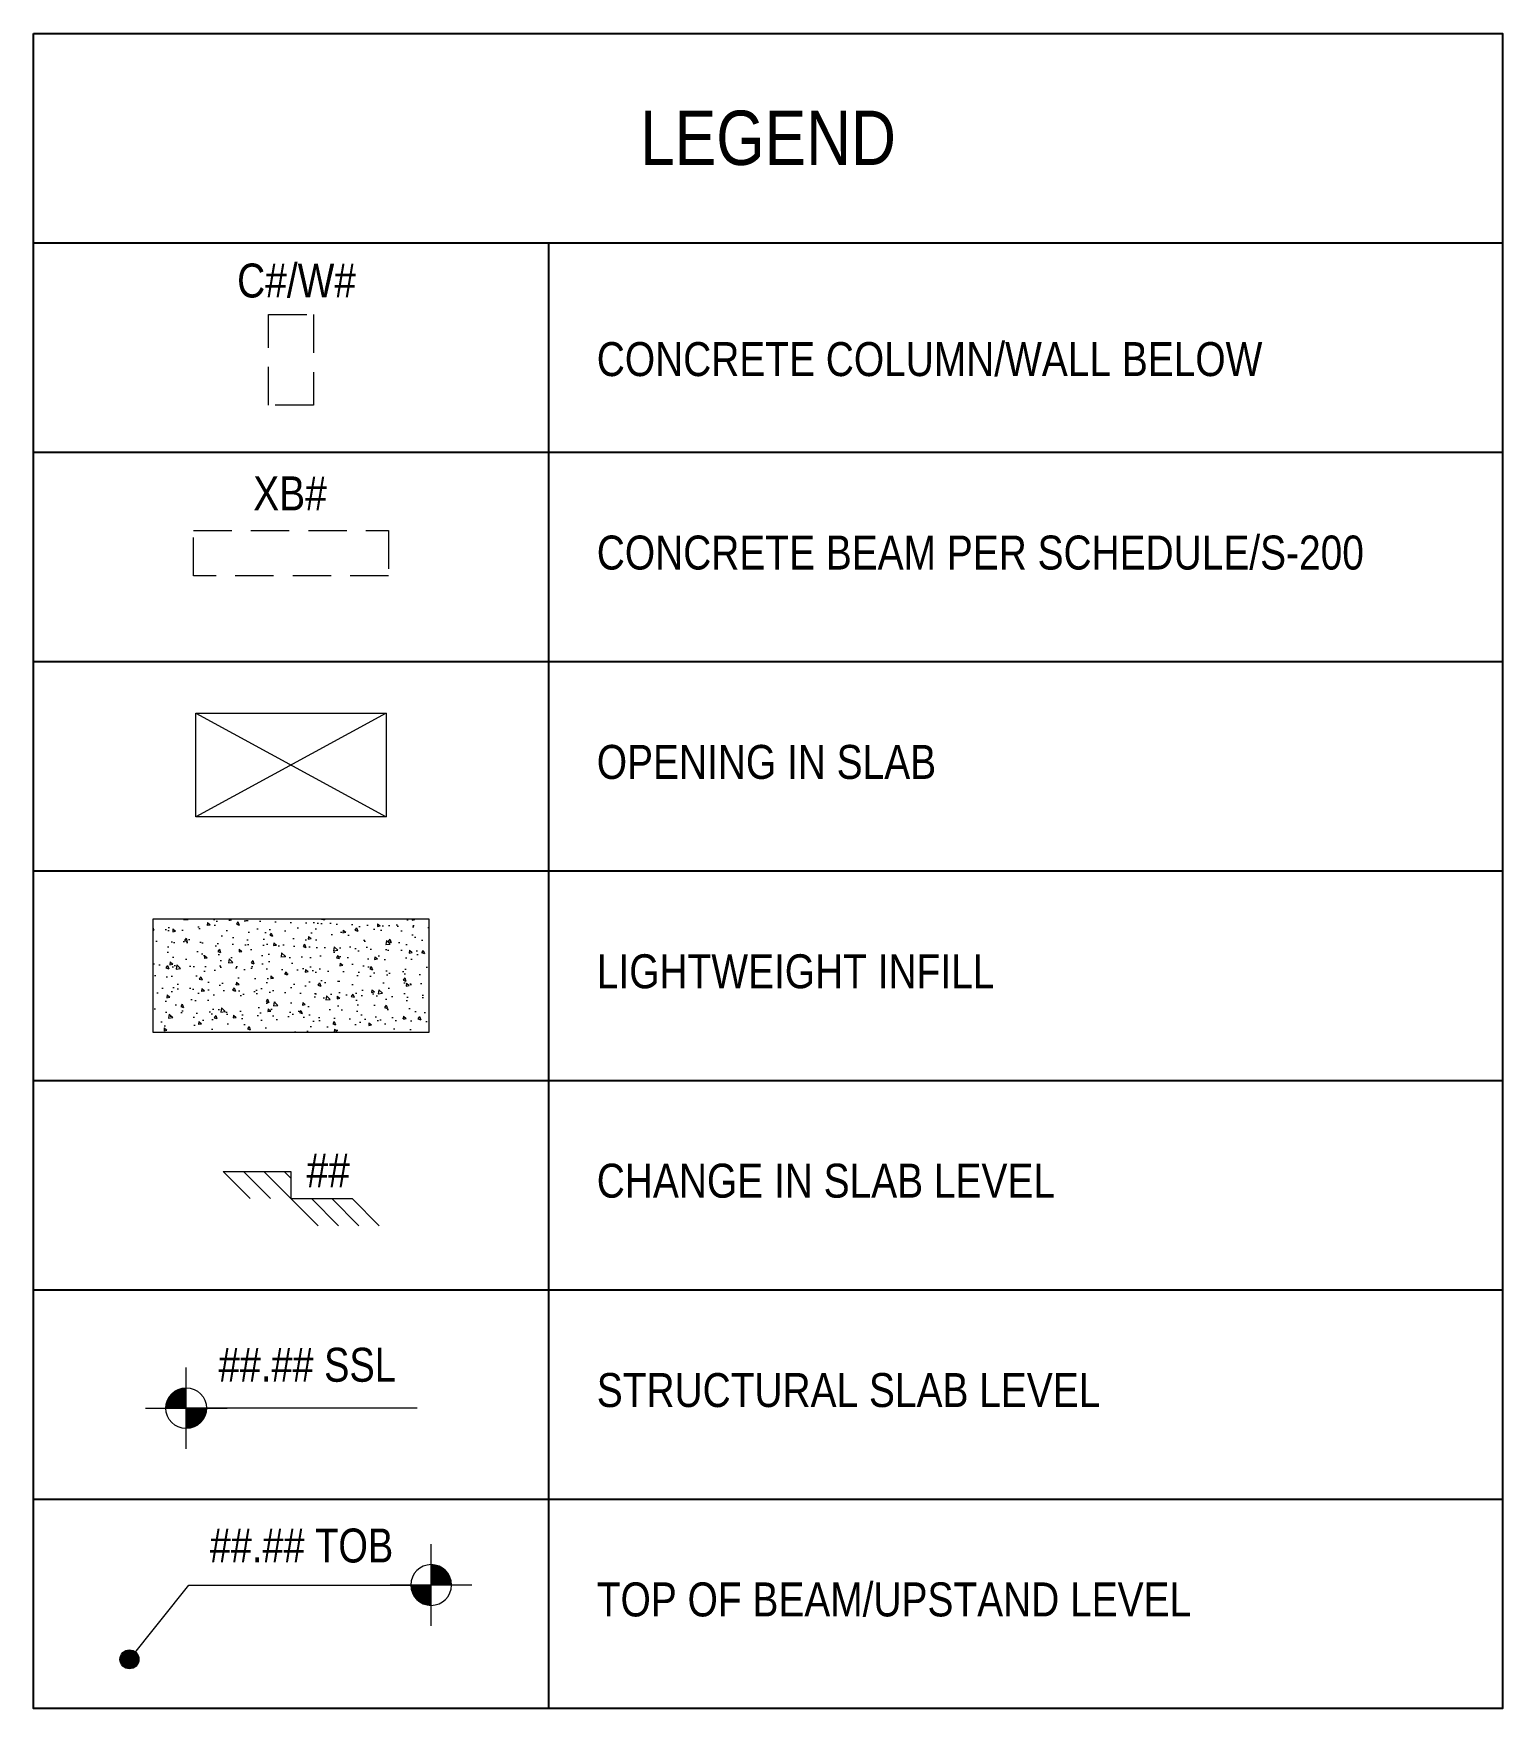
# Model space of a CAD drawing. Header units: millimetres. Extents: x -1760 to 80452, y -32586 to 8596.
# Drawn here: x 72340 to 80452, y -653 to 8596 of the extents above; entities that cross this region are included whole.
import ezdxf

# ---------------------------------------------------------------- set-up
doc = ezdxf.new("R2010")
doc.units = ezdxf.units.MM
doc.header["$LTSCALE"] = 75
doc.linetypes.add('Hidden Line', pattern=[4.233333, 2.822222, -1.411111])
for name, color, linetype, lineweight in [('G-ANNO-DIMS', 111, 'Continuous', 9), ('S-BEAM-IDEN', 2, 'Continuous', 9), ('S-COL', 3, 'Continuous', 13), ('S-COLS-IDEN', 171, 'Continuous', 9), ('S-HATCH', 8, 'Continuous', 9), ('S-SLAB', 3, 'Continuous', 13), ('TXT', 11, 'Continuous', 9)]:
    doc.layers.add(name, color=color, linetype=linetype, lineweight=lineweight)
doc.layers.add('NonPlottable_0', color=7, linetype='Continuous', plot=False)
doc.styles.add('Arial', font='arial.ttf', dxfattribs={"width": 0.8, "height": 187.5})
doc.styles.add('Arial Narrow_1', font='ARIALN.TTF', dxfattribs={"height": 187.5})

msp = doc.modelspace()

# ---------------------------------------------------------------- texts
at = {"layer": 'S-BEAM-IDEN', "insert": (73553.8, 6150.2), "char_height": 187.5, "width": 1713.653, "attachment_point": 1, "style": 'Arial Narrow_1'}
msp.add_mtext('XB#', dxfattribs=at)
at = {"layer": 'S-COLS-IDEN', "style": 'Arial Narrow_1'}
for s, insert, char_height, width, attachment_point in [('LEGEND', (76396.3, 8017.6), 300, 8111.676, 5), ('C#/W#', (73464.9, 7325.5), 187.5, 330.696, 1), ('CONCRETE COLUMN/WALL BELOW', (75450.9, 6891.7), 187.5, 5458.388, 1), ('CONCRETE BEAM PER SCHEDULE/S-200', (75450.9, 5823.5), 187.5, 5458.388, 1), ('OPENING IN SLAB', (75450.9, 4667.5), 187.5, 5458.388, 1), ('LIGHTWEIGHT INFILL', (75450.9, 3511.5), 187.5, 5458.388, 1), ('CHANGE IN SLAB LEVEL', (75450.9, 2355.4), 187.5, 5458.388, 1), ('STRUCTURAL SLAB LEVEL', (75450.9, 1199.4), 187.5, 5458.388, 1), ('TOP OF BEAM/UPSTAND LEVEL', (75450.9, 43.4), 187.5, 5458.388, 1)]:
    msp.add_mtext(s, dxfattribs=dict(at, insert=insert, char_height=char_height, width=width, attachment_point=attachment_point))
at = {"layer": 'TXT', "insert": (73848.3, 2412.4), "char_height": 187.5, "width": 432.911, "attachment_point": 1, "style": 'Arial Narrow_1'}
msp.add_mtext('##', dxfattribs=at)

# ---------------------------------------------------------------- blocks, each defined once
blk = doc.blocks.new('Spot Elevations - WYE_Spot Elevation - Target Filled-619581-VILLA E - FIRST FLOOR')
at = {"layer": 'G-ANNO-DIMS'}
h = blk.add_hatch(color=256, dxfattribs=at)
edge = h.paths.add_edge_path(flags=0)
edge.add_line((0, 0), (-1.5, 0))
edge.add_arc((0, 0), 1.5, 90, 180, ccw=False)
edge.add_line((0, 1.5), (0, 0))
h = blk.add_hatch(color=256, dxfattribs=at)
edge = h.paths.add_edge_path(flags=0)
edge.add_line((0, 0), (1.5, 0))
edge.add_arc((0, 0), 1.5, 270, 360, ccw=False)
edge.add_line((0, -1.5), (0, 0))
for p, q in [((0, -3), (0, 3)), ((-3, 0), (3.01, 0))]:
    blk.add_line(p, q, dxfattribs=at)
blk.add_circle((0, 0), 1.5, dxfattribs=at)

# ---------------------------------------------------------------- hatches: boundary and pattern name
at = {"layer": 'G-ANNO-DIMS'}
h = msp.add_hatch(color=256, dxfattribs=at)
h.dxf.hatch_style = 1
edge = h.paths.add_edge_path()
edge.add_arc((72870.1, -381.3), 52.4, 0, 360)
at = {"layer": 'S-HATCH'}
h = msp.add_hatch(dxfattribs=at)
h.set_pattern_fill('AR-CONC', color=3, angle=-90)
h.set_pattern_definition([(320, (82569.8, 27980.98), (-15.9391, -182.1847), [19.05, -209.55]), (265, (82569.8, 27980.98), (191.0568, 35.2434), [15.24, -167.6406]), (10.45144, (82568.48, 27965.8), (175.1178, -146.9412), [16.19, -178.0902]), (316.1842, (82620.6, 27980.98), (-42.0423, -271.079), [28.575, -314.325]), (6.6356, (82617.1, 27958.4), (247.426, -237.4041), [24.285, -267.1356]), (261.1842, (82620.6, 27980.98), (247.426, -237.404), [22.86, -251.4597]), (291, (82607.9, 27955.58), (-102.2652, -151.6144), [19.05, -209.55]), (236, (82607.9, 27955.58), (184.188, -61.802), [15.24, -167.64]), (341.45144, (82599.38, 27942.94), (81.9228, -213.4164), [16.19, -178.09]), (307.5, (82569.805, 27980.98), (84.55504, -3.0886), [0, -165.608, 0, -170.18, 0, -168.275]), (277.5, (82569.8, 27980.98), (100.18057, -66.81966), [0, -97.028, 0, -161.798, 0, -64.135]), (237.5, (82569.805, 28037.62), (-5.72874, -135.5906), [0, -63.5, 0, -198.12, 0, -262.89]), (227.5, (82569.8, 28063.02), (25.4265, -148.1292), [0, -82.55, 0, -131.572, 0, -186.69])])
h.paths.add_polyline_path([(74524.8, 3081), (74524.8, 3706), (72999.8, 3706), (72999.8, 3081)])

# ---------------------------------------------------------------- linework, layer by layer
at = {"layer": 'G-ANNO-DIMS'}
for p, q in [((73284.1, 1005.3), (73183.2, 1005.3)), ((74459, 1005.3), (73284.1, 1005.3)), ((72870.1, -381.3), (73197.8, 29.1)), ((73197.8, 29.1), (74435.5, 29.1))]:
    msp.add_line(p, q, dxfattribs=at)
msp.add_circle((72870.1, -381.3), 52.4, dxfattribs=at)
at = {"layer": 'NonPlottable_0'}
for p, q in [((72340.4, 7439.6), (80452.1, 7439.6)), ((75184.2, 7439.6), (75184.2, -652.6)), ((72340.4, 6283.6), (80452.1, 6283.6)), ((72340.4, 5127.5), (80452.1, 5127.5)), ((72340.4, 3971.5), (80452.1, 3971.5)), ((72340.4, 2815.5), (80452.1, 2815.5)), ((72340.4, 1659.4), (80452.1, 1659.4)), ((72340.4, 503.4), (80452.1, 503.4))]:
    msp.add_line(p, q, dxfattribs=at)
msp.add_lwpolyline([(72340.4, 8595.6), (80452.1, 8595.6), (80452.1, -652.6), (72340.4, -652.6)], close=True, dxfattribs=at)
at = {"layer": 'S-COL', "linetype": 'Hidden Line'}
for points in [[(73637.3, 7043.3), (73887.3, 7043.3), (73887.3, 6543.3), (73637.3, 6543.3)], [(74301, 5852.1), (74301, 5602.1), (73223.7, 5602.1), (73223.7, 5852.1)]]:
    msp.add_lwpolyline(points, close=True, dxfattribs=at)
at = {"layer": 'S-SLAB'}
for p, q in [((73237.3, 4843.5), (74287.3, 4271.1)), ((74287.3, 4843.5), (73237.3, 4271.1))]:
    msp.add_line(p, q, dxfattribs=at)
for points in [[(73237.3, 4843.5), (74287.3, 4843.5), (74287.3, 4271.1), (73237.3, 4271.1)], [(74524.8, 3081), (74524.8, 3706), (72999.8, 3706), (72999.8, 3081)]]:
    msp.add_lwpolyline(points, close=True, dxfattribs=at)
at = {"layer": 'TXT'}
for p, q in [((73537.3, 2162.4), (73387.3, 2312.4)), ((73387.3, 2312.4), (73762.3, 2312.4)), ((73649.8, 2162.4), (73499.8, 2312.4)), ((73762.3, 2162.4), (73612.3, 2312.4)), ((73762.3, 2274.9), (73724.8, 2312.4)), ((73762.3, 2312.4), (73762.3, 2162.4)), ((73762.3, 2162.4), (73912.3, 2012.4)), ((73762.3, 2162.4), (74099.8, 2162.4)), ((73874.8, 2162.4), (74024.8, 2012.4)), ((73987.3, 2162.4), (74137.3, 2012.4)), ((74099.8, 2162.4), (74249.8, 2012.4))]:
    msp.add_line(p, q, dxfattribs=at)

# ---------------------------------------------------------------- block references
at = {"layer": 'G-ANNO-DIMS', "yscale": 74.99999999999996, "zscale": 74.99999999999996}
for p, xscale in [((73183.2, 1005.3), 74.99999999999996), ((74536.5, 29.1), -74.99999999999996)]:
    msp.add_blockref('Spot Elevations - WYE_Spot Elevation - Target Filled-619581-VILLA E - FIRST FLOOR', p, dxfattribs=dict(at, xscale=xscale))

msp.set_redraw_order([(e.dxf.handle, doc.entitydb.next_handle()) for e in msp.query("TEXT MTEXT ATTDEF DIMENSION ARC_DIMENSION")])  # texts and dimensions are drawn at this point

# ---------------------------------------------------------------- next in the draw order: texts
at = {"layer": 'G-ANNO-DIMS', "char_height": 187.5, "line_spacing_factor": 0.941778, "style": 'Arial', "bg_fill": 3, "box_fill_scale": 1.25, "bg_fill_color": 256, "bg_fill_true_color": 13158600, "bg_fill_transparency": 0}
for s, insert, width, attachment_point in [('##.## SSL', (73362.6, 1339), 1057.569, 1), ('##.## TOB', (74326.8, 341.1), 1117.07, 3)]:
    msp.add_mtext(s, dxfattribs=dict(at, insert=insert, width=width, attachment_point=attachment_point))

doc.saveas('drawing.dxf')
